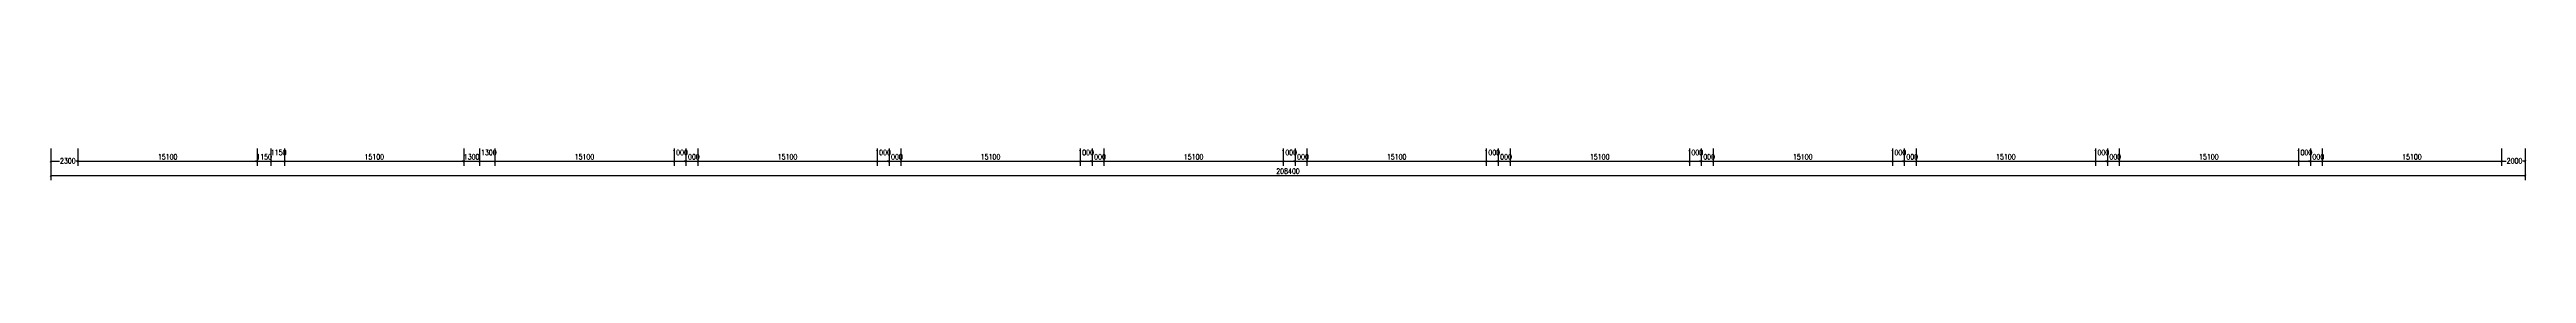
# Model space of a CAD drawing. Extents: x 962303 to 1579583, y -174742 to 224716.
# Drawn here: x 966487 to 1175079, y -14251 to -11140 of the extents above; entities that cross this region are included whole.
import ezdxf

# ---------------------------------------------------------------- set-up
doc = ezdxf.new("R2010")
doc.units = 0
doc.header["$LTSCALE"] = 1000
doc.header["$MEASUREMENT"] = 0
doc.layers.add('PUB_DIM', color=3, linetype='Continuous')
doc.styles.add('_TCH_DIM_T3', font='SIMPLEX', dxfattribs={"width": 0.705882, "bigfont": 'GBCBIG'})
doc.dimstyles.new('_TCH_ARCH&&150', dxfattribs={"dimtxt": 446.25, "dimasz": 150, "dimexe": 375, "dimexo": 450, "dimgap": 150, "dimtad": 1, "dimdec": 0, "dimzin": 0, "dimdsep": 46, "dimtxsty": '_TCH_DIM_T3', "dimblk": 'ARCHTICK', "dimcen": 0.09, "dimclrt": 7, "dimazin": 2, "dimtfac": 1, "dimtdec": 0, "dimtix": 1, "dimtmove": 2, "dimatfit": 3, "dimfxl": 0, "dimtolj": 1, "dimtzin": 0, "dimarcsym": 0})

# ---------------------------------------------------------------- blocks, each defined once
blk = doc.blocks.new('_ArchTick')
at = {"color": 0, "linetype": 'ByBlock', "const_width": 0.4}
blk.add_lwpolyline([(-0.5, -0.5), (0.5, 0.5)], dxfattribs=at)
blk = doc.blocks.new('*D983')
at = {"layer": 'Defpoints', "color": 0}
for p in [(966583, -11140), (1174983, -11140), (1174983, -13876)]:
    blk.add_point(p, dxfattribs=at)
at = {"layer": 'PUB_DIM', "color": 0, "lineweight": -2}
for p, q in [((966583, -11590), (966583, -14251)), ((1174983, -11590), (1174983, -14251)), ((966583, -13876), (1174983, -13876))]:
    blk.add_line(p, q, dxfattribs=at)
at = {"layer": 'PUB_DIM', "color": 0, "lineweight": -2, "xscale": 150, "yscale": 150, "zscale": 150, "rotation": 180}
blk.add_blockref('_ArchTick', (966583, -13876), dxfattribs=at)
at = {"layer": 'PUB_DIM', "color": 0, "lineweight": -2, "xscale": 150, "yscale": 150, "zscale": 150}
blk.add_blockref('_ArchTick', (1174983, -13876), dxfattribs=at)
at = {"layer": 'PUB_DIM', "color": 7, "insert": (1070783, -13503), "char_height": 446.2, "attachment_point": 5, "style": '_TCH_DIM_T3'}
blk.add_mtext('\\A1;208400', dxfattribs=at)
blk = doc.blocks.new('*D984')
at = {"layer": 'Defpoints', "color": 0}
for p in [(1172983, -11140), (1174983, -11140), (1174983, -12676)]:
    blk.add_point(p, dxfattribs=at)
at = {"layer": 'PUB_DIM', "color": 0, "lineweight": -2}
for p, q in [((1172983, -11590), (1172983, -13051)), ((1174983, -11590), (1174983, -13051)), ((1172983, -12676), (1173371, -12676)), ((1174983, -12676), (1174781, -12676))]:
    blk.add_line(p, q, dxfattribs=at)
at = {"layer": 'PUB_DIM', "color": 0, "lineweight": -2, "xscale": 150, "yscale": 150, "zscale": 150, "rotation": 180}
blk.add_blockref('_ArchTick', (1172983, -12676), dxfattribs=at)
at = {"layer": 'PUB_DIM', "color": 0, "lineweight": -2, "xscale": 150, "yscale": 150, "zscale": 150}
blk.add_blockref('_ArchTick', (1174983, -12676), dxfattribs=at)
at = {"layer": 'PUB_DIM', "color": 7, "insert": (1174076, -12638), "char_height": 446.2, "attachment_point": 5, "style": '_TCH_DIM_T3'}
blk.add_mtext('\\A1;2000', dxfattribs=at)
blk = doc.blocks.new('*D985')
at = {"layer": 'Defpoints', "color": 0}
for p in [(1157883, -11140), (1172983, -11140), (1172983, -12676)]:
    blk.add_point(p, dxfattribs=at)
at = {"layer": 'PUB_DIM', "color": 0, "lineweight": -2}
for p, q in [((1157883, -11590), (1157883, -13051)), ((1172983, -11590), (1172983, -13051)), ((1157883, -12676), (1172983, -12676))]:
    blk.add_line(p, q, dxfattribs=at)
at = {"layer": 'PUB_DIM', "color": 0, "lineweight": -2, "xscale": 150, "yscale": 150, "zscale": 150, "rotation": 180}
blk.add_blockref('_ArchTick', (1157883, -12676), dxfattribs=at)
at = {"layer": 'PUB_DIM', "color": 0, "lineweight": -2, "xscale": 150, "yscale": 150, "zscale": 150}
blk.add_blockref('_ArchTick', (1172983, -12676), dxfattribs=at)
at = {"layer": 'PUB_DIM', "color": 7, "insert": (1165433, -12303), "char_height": 446.2, "attachment_point": 5, "style": '_TCH_DIM_T3'}
blk.add_mtext('\\A1;15100', dxfattribs=at)
blk = doc.blocks.new('*D986')
at = {"layer": 'Defpoints', "color": 0}
for p in [(1156883, -11140), (1157883, -11140), (1157883, -12676)]:
    blk.add_point(p, dxfattribs=at)
at = {"layer": 'PUB_DIM', "color": 0, "lineweight": -2}
for p, q in [((1156883, -11590), (1156883, -13051)), ((1157883, -11590), (1157883, -13051)), ((1156883, -12676), (1156733, -12676)), ((1156883, -12676), (1157883, -12676)), ((1157883, -12676), (1158033, -12676))]:
    blk.add_line(p, q, dxfattribs=at)
at = {"layer": 'PUB_DIM', "color": 0, "lineweight": -2, "xscale": 150, "yscale": 150, "zscale": 150}
blk.add_blockref('_ArchTick', (1156883, -12676), dxfattribs=at)
at = {"layer": 'PUB_DIM', "color": 0, "lineweight": -2, "xscale": 150, "yscale": 150, "zscale": 150, "rotation": 180}
blk.add_blockref('_ArchTick', (1157883, -12676), dxfattribs=at)
at = {"layer": 'PUB_DIM', "color": 7, "insert": (1157383, -12303), "char_height": 446.2, "attachment_point": 5, "style": '_TCH_DIM_T3'}
blk.add_mtext('\\A1;1000', dxfattribs=at)
blk = doc.blocks.new('*D987')
at = {"layer": 'Defpoints', "color": 0}
for p in [(1155883, -11140), (1156883, -11140), (1156883, -12676)]:
    blk.add_point(p, dxfattribs=at)
at = {"layer": 'PUB_DIM', "color": 0, "lineweight": -2}
for p, q in [((1155883, -11590), (1155883, -13051)), ((1156883, -11590), (1156883, -13051)), ((1155883, -12676), (1156883, -12676))]:
    blk.add_line(p, q, dxfattribs=at)
at = {"layer": 'PUB_DIM', "color": 0, "lineweight": -2, "xscale": 150, "yscale": 150, "zscale": 150, "rotation": 180}
blk.add_blockref('_ArchTick', (1155883, -12676), dxfattribs=at)
at = {"layer": 'PUB_DIM', "color": 0, "lineweight": -2, "xscale": 150, "yscale": 150, "zscale": 150}
blk.add_blockref('_ArchTick', (1156883, -12676), dxfattribs=at)
at = {"layer": 'PUB_DIM', "color": 7, "insert": (1156383, -11938), "char_height": 446.2, "attachment_point": 5, "style": '_TCH_DIM_T3'}
blk.add_mtext('\\A1;1000', dxfattribs=at)
blk = doc.blocks.new('*D988')
at = {"layer": 'Defpoints', "color": 0}
for p in [(1140783, -11140), (1155883, -11140), (1155883, -12676)]:
    blk.add_point(p, dxfattribs=at)
at = {"layer": 'PUB_DIM', "color": 0, "lineweight": -2}
for p, q in [((1140783, -11590), (1140783, -13051)), ((1155883, -11590), (1155883, -13051)), ((1140783, -12676), (1155883, -12676))]:
    blk.add_line(p, q, dxfattribs=at)
at = {"layer": 'PUB_DIM', "color": 0, "lineweight": -2, "xscale": 150, "yscale": 150, "zscale": 150, "rotation": 180}
blk.add_blockref('_ArchTick', (1140783, -12676), dxfattribs=at)
at = {"layer": 'PUB_DIM', "color": 0, "lineweight": -2, "xscale": 150, "yscale": 150, "zscale": 150}
blk.add_blockref('_ArchTick', (1155883, -12676), dxfattribs=at)
at = {"layer": 'PUB_DIM', "color": 7, "insert": (1148333, -12303), "char_height": 446.2, "attachment_point": 5, "style": '_TCH_DIM_T3'}
blk.add_mtext('\\A1;15100', dxfattribs=at)
blk = doc.blocks.new('*D989')
at = {"layer": 'Defpoints', "color": 0}
for p in [(1139783, -11140), (1140783, -11140), (1140783, -12676)]:
    blk.add_point(p, dxfattribs=at)
at = {"layer": 'PUB_DIM', "color": 0, "lineweight": -2}
for p, q in [((1139783, -11590), (1139783, -13051)), ((1140783, -11590), (1140783, -13051)), ((1139783, -12676), (1139633, -12676)), ((1139783, -12676), (1140783, -12676)), ((1140783, -12676), (1140933, -12676))]:
    blk.add_line(p, q, dxfattribs=at)
at = {"layer": 'PUB_DIM', "color": 0, "lineweight": -2, "xscale": 150, "yscale": 150, "zscale": 150}
blk.add_blockref('_ArchTick', (1139783, -12676), dxfattribs=at)
at = {"layer": 'PUB_DIM', "color": 0, "lineweight": -2, "xscale": 150, "yscale": 150, "zscale": 150, "rotation": 180}
blk.add_blockref('_ArchTick', (1140783, -12676), dxfattribs=at)
at = {"layer": 'PUB_DIM', "color": 7, "insert": (1140283, -12303), "char_height": 446.2, "attachment_point": 5, "style": '_TCH_DIM_T3'}
blk.add_mtext('\\A1;1000', dxfattribs=at)
blk = doc.blocks.new('*D990')
at = {"layer": 'Defpoints', "color": 0}
for p in [(1138783, -11140), (1139783, -11140), (1139783, -12676)]:
    blk.add_point(p, dxfattribs=at)
at = {"layer": 'PUB_DIM', "color": 0, "lineweight": -2}
for p, q in [((1138783, -11590), (1138783, -13051)), ((1139783, -11590), (1139783, -13051)), ((1138783, -12676), (1139783, -12676))]:
    blk.add_line(p, q, dxfattribs=at)
at = {"layer": 'PUB_DIM', "color": 0, "lineweight": -2, "xscale": 150, "yscale": 150, "zscale": 150, "rotation": 180}
blk.add_blockref('_ArchTick', (1138783, -12676), dxfattribs=at)
at = {"layer": 'PUB_DIM', "color": 0, "lineweight": -2, "xscale": 150, "yscale": 150, "zscale": 150}
blk.add_blockref('_ArchTick', (1139783, -12676), dxfattribs=at)
at = {"layer": 'PUB_DIM', "color": 7, "insert": (1139283, -11938), "char_height": 446.2, "attachment_point": 5, "style": '_TCH_DIM_T3'}
blk.add_mtext('\\A1;1000', dxfattribs=at)
blk = doc.blocks.new('*D991')
at = {"layer": 'Defpoints', "color": 0}
for p in [(1123683, -11140), (1138783, -11140), (1138783, -12676)]:
    blk.add_point(p, dxfattribs=at)
at = {"layer": 'PUB_DIM', "color": 0, "lineweight": -2}
for p, q in [((1123683, -11590), (1123683, -13051)), ((1138783, -11590), (1138783, -13051)), ((1123683, -12676), (1138783, -12676))]:
    blk.add_line(p, q, dxfattribs=at)
at = {"layer": 'PUB_DIM', "color": 0, "lineweight": -2, "xscale": 150, "yscale": 150, "zscale": 150, "rotation": 180}
blk.add_blockref('_ArchTick', (1123683, -12676), dxfattribs=at)
at = {"layer": 'PUB_DIM', "color": 0, "lineweight": -2, "xscale": 150, "yscale": 150, "zscale": 150}
blk.add_blockref('_ArchTick', (1138783, -12676), dxfattribs=at)
at = {"layer": 'PUB_DIM', "color": 7, "insert": (1131233, -12303), "char_height": 446.2, "attachment_point": 5, "style": '_TCH_DIM_T3'}
blk.add_mtext('\\A1;15100', dxfattribs=at)
blk = doc.blocks.new('*D992')
at = {"layer": 'Defpoints', "color": 0}
for p in [(1122683, -11140), (1123683, -11140), (1123683, -12676)]:
    blk.add_point(p, dxfattribs=at)
at = {"layer": 'PUB_DIM', "color": 0, "lineweight": -2}
for p, q in [((1122683, -11590), (1122683, -13051)), ((1123683, -11590), (1123683, -13051)), ((1122683, -12676), (1122533, -12676)), ((1122683, -12676), (1123683, -12676)), ((1123683, -12676), (1123833, -12676))]:
    blk.add_line(p, q, dxfattribs=at)
at = {"layer": 'PUB_DIM', "color": 0, "lineweight": -2, "xscale": 150, "yscale": 150, "zscale": 150}
blk.add_blockref('_ArchTick', (1122683, -12676), dxfattribs=at)
at = {"layer": 'PUB_DIM', "color": 0, "lineweight": -2, "xscale": 150, "yscale": 150, "zscale": 150, "rotation": 180}
blk.add_blockref('_ArchTick', (1123683, -12676), dxfattribs=at)
at = {"layer": 'PUB_DIM', "color": 7, "insert": (1123183, -12303), "char_height": 446.2, "attachment_point": 5, "style": '_TCH_DIM_T3'}
blk.add_mtext('\\A1;1000', dxfattribs=at)
blk = doc.blocks.new('*D993')
at = {"layer": 'Defpoints', "color": 0}
for p in [(1121683, -11140), (1122683, -11140), (1122683, -12676)]:
    blk.add_point(p, dxfattribs=at)
at = {"layer": 'PUB_DIM', "color": 0, "lineweight": -2}
for p, q in [((1121683, -11590), (1121683, -13051)), ((1122683, -11590), (1122683, -13051)), ((1121683, -12676), (1122683, -12676))]:
    blk.add_line(p, q, dxfattribs=at)
at = {"layer": 'PUB_DIM', "color": 0, "lineweight": -2, "xscale": 150, "yscale": 150, "zscale": 150, "rotation": 180}
blk.add_blockref('_ArchTick', (1121683, -12676), dxfattribs=at)
at = {"layer": 'PUB_DIM', "color": 0, "lineweight": -2, "xscale": 150, "yscale": 150, "zscale": 150}
blk.add_blockref('_ArchTick', (1122683, -12676), dxfattribs=at)
at = {"layer": 'PUB_DIM', "color": 7, "insert": (1122183, -11938), "char_height": 446.2, "attachment_point": 5, "style": '_TCH_DIM_T3'}
blk.add_mtext('\\A1;1000', dxfattribs=at)
blk = doc.blocks.new('*D994')
at = {"layer": 'Defpoints', "color": 0}
for p in [(1106583, -11140), (1121683, -11140), (1121683, -12676)]:
    blk.add_point(p, dxfattribs=at)
at = {"layer": 'PUB_DIM', "color": 0, "lineweight": -2}
for p, q in [((1106583, -11590), (1106583, -13051)), ((1121683, -11590), (1121683, -13051)), ((1106583, -12676), (1121683, -12676))]:
    blk.add_line(p, q, dxfattribs=at)
at = {"layer": 'PUB_DIM', "color": 0, "lineweight": -2, "xscale": 150, "yscale": 150, "zscale": 150, "rotation": 180}
blk.add_blockref('_ArchTick', (1106583, -12676), dxfattribs=at)
at = {"layer": 'PUB_DIM', "color": 0, "lineweight": -2, "xscale": 150, "yscale": 150, "zscale": 150}
blk.add_blockref('_ArchTick', (1121683, -12676), dxfattribs=at)
at = {"layer": 'PUB_DIM', "color": 7, "insert": (1114133, -12303), "char_height": 446.2, "attachment_point": 5, "style": '_TCH_DIM_T3'}
blk.add_mtext('\\A1;15100', dxfattribs=at)
blk = doc.blocks.new('*D995')
at = {"layer": 'Defpoints', "color": 0}
for p in [(1105583, -11140), (1106583, -11140), (1106583, -12676)]:
    blk.add_point(p, dxfattribs=at)
at = {"layer": 'PUB_DIM', "color": 0, "lineweight": -2}
for p, q in [((1105583, -11590), (1105583, -13051)), ((1106583, -11590), (1106583, -13051)), ((1105583, -12676), (1105433, -12676)), ((1105583, -12676), (1106583, -12676)), ((1106583, -12676), (1106733, -12676))]:
    blk.add_line(p, q, dxfattribs=at)
at = {"layer": 'PUB_DIM', "color": 0, "lineweight": -2, "xscale": 150, "yscale": 150, "zscale": 150}
blk.add_blockref('_ArchTick', (1105583, -12676), dxfattribs=at)
at = {"layer": 'PUB_DIM', "color": 0, "lineweight": -2, "xscale": 150, "yscale": 150, "zscale": 150, "rotation": 180}
blk.add_blockref('_ArchTick', (1106583, -12676), dxfattribs=at)
at = {"layer": 'PUB_DIM', "color": 7, "insert": (1106083, -12303), "char_height": 446.2, "attachment_point": 5, "style": '_TCH_DIM_T3'}
blk.add_mtext('\\A1;1000', dxfattribs=at)
blk = doc.blocks.new('*D996')
at = {"layer": 'Defpoints', "color": 0}
for p in [(1104583, -11140), (1105583, -11140), (1105583, -12676)]:
    blk.add_point(p, dxfattribs=at)
at = {"layer": 'PUB_DIM', "color": 0, "lineweight": -2}
for p, q in [((1104583, -11590), (1104583, -13051)), ((1105583, -11590), (1105583, -13051)), ((1104583, -12676), (1105583, -12676))]:
    blk.add_line(p, q, dxfattribs=at)
at = {"layer": 'PUB_DIM', "color": 0, "lineweight": -2, "xscale": 150, "yscale": 150, "zscale": 150, "rotation": 180}
blk.add_blockref('_ArchTick', (1104583, -12676), dxfattribs=at)
at = {"layer": 'PUB_DIM', "color": 0, "lineweight": -2, "xscale": 150, "yscale": 150, "zscale": 150}
blk.add_blockref('_ArchTick', (1105583, -12676), dxfattribs=at)
at = {"layer": 'PUB_DIM', "color": 7, "insert": (1105083, -11938), "char_height": 446.2, "attachment_point": 5, "style": '_TCH_DIM_T3'}
blk.add_mtext('\\A1;1000', dxfattribs=at)
blk = doc.blocks.new('*D997')
at = {"layer": 'Defpoints', "color": 0}
for p in [(1089483, -11140), (1104583, -11140), (1104583, -12676)]:
    blk.add_point(p, dxfattribs=at)
at = {"layer": 'PUB_DIM', "color": 0, "lineweight": -2}
for p, q in [((1089483, -11590), (1089483, -13051)), ((1104583, -11590), (1104583, -13051)), ((1089483, -12676), (1104583, -12676))]:
    blk.add_line(p, q, dxfattribs=at)
at = {"layer": 'PUB_DIM', "color": 0, "lineweight": -2, "xscale": 150, "yscale": 150, "zscale": 150, "rotation": 180}
blk.add_blockref('_ArchTick', (1089483, -12676), dxfattribs=at)
at = {"layer": 'PUB_DIM', "color": 0, "lineweight": -2, "xscale": 150, "yscale": 150, "zscale": 150}
blk.add_blockref('_ArchTick', (1104583, -12676), dxfattribs=at)
at = {"layer": 'PUB_DIM', "color": 7, "insert": (1097033, -12303), "char_height": 446.2, "attachment_point": 5, "style": '_TCH_DIM_T3'}
blk.add_mtext('\\A1;15100', dxfattribs=at)
blk = doc.blocks.new('*D998')
at = {"layer": 'Defpoints', "color": 0}
for p in [(1088483, -11140), (1089483, -11140), (1089483, -12676)]:
    blk.add_point(p, dxfattribs=at)
at = {"layer": 'PUB_DIM', "color": 0, "lineweight": -2}
for p, q in [((1088483, -11590), (1088483, -13051)), ((1089483, -11590), (1089483, -13051)), ((1088483, -12676), (1088333, -12676)), ((1088483, -12676), (1089483, -12676)), ((1089483, -12676), (1089633, -12676))]:
    blk.add_line(p, q, dxfattribs=at)
at = {"layer": 'PUB_DIM', "color": 0, "lineweight": -2, "xscale": 150, "yscale": 150, "zscale": 150}
blk.add_blockref('_ArchTick', (1088483, -12676), dxfattribs=at)
at = {"layer": 'PUB_DIM', "color": 0, "lineweight": -2, "xscale": 150, "yscale": 150, "zscale": 150, "rotation": 180}
blk.add_blockref('_ArchTick', (1089483, -12676), dxfattribs=at)
at = {"layer": 'PUB_DIM', "color": 7, "insert": (1088983, -12303), "char_height": 446.2, "attachment_point": 5, "style": '_TCH_DIM_T3'}
blk.add_mtext('\\A1;1000', dxfattribs=at)
blk = doc.blocks.new('*D999')
at = {"layer": 'Defpoints', "color": 0}
for p in [(1087483, -11140), (1088483, -11140), (1088483, -12676)]:
    blk.add_point(p, dxfattribs=at)
at = {"layer": 'PUB_DIM', "color": 0, "lineweight": -2}
for p, q in [((1087483, -11590), (1087483, -13051)), ((1088483, -11590), (1088483, -13051)), ((1087483, -12676), (1088483, -12676))]:
    blk.add_line(p, q, dxfattribs=at)
at = {"layer": 'PUB_DIM', "color": 0, "lineweight": -2, "xscale": 150, "yscale": 150, "zscale": 150, "rotation": 180}
blk.add_blockref('_ArchTick', (1087483, -12676), dxfattribs=at)
at = {"layer": 'PUB_DIM', "color": 0, "lineweight": -2, "xscale": 150, "yscale": 150, "zscale": 150}
blk.add_blockref('_ArchTick', (1088483, -12676), dxfattribs=at)
at = {"layer": 'PUB_DIM', "color": 7, "insert": (1087983, -11938), "char_height": 446.2, "attachment_point": 5, "style": '_TCH_DIM_T3'}
blk.add_mtext('\\A1;1000', dxfattribs=at)
blk = doc.blocks.new('*D1000')
at = {"layer": 'Defpoints', "color": 0}
for p in [(1072383, -11140), (1087483, -11140), (1087483, -12676)]:
    blk.add_point(p, dxfattribs=at)
at = {"layer": 'PUB_DIM', "color": 0, "lineweight": -2}
for p, q in [((1072383, -11590), (1072383, -13051)), ((1087483, -11590), (1087483, -13051)), ((1072383, -12676), (1087483, -12676))]:
    blk.add_line(p, q, dxfattribs=at)
at = {"layer": 'PUB_DIM', "color": 0, "lineweight": -2, "xscale": 150, "yscale": 150, "zscale": 150, "rotation": 180}
blk.add_blockref('_ArchTick', (1072383, -12676), dxfattribs=at)
at = {"layer": 'PUB_DIM', "color": 0, "lineweight": -2, "xscale": 150, "yscale": 150, "zscale": 150}
blk.add_blockref('_ArchTick', (1087483, -12676), dxfattribs=at)
at = {"layer": 'PUB_DIM', "color": 7, "insert": (1079933, -12303), "char_height": 446.2, "attachment_point": 5, "style": '_TCH_DIM_T3'}
blk.add_mtext('\\A1;15100', dxfattribs=at)
blk = doc.blocks.new('*D1001')
at = {"layer": 'Defpoints', "color": 0}
for p in [(1071383, -11140), (1072383, -11140), (1072383, -12676)]:
    blk.add_point(p, dxfattribs=at)
at = {"layer": 'PUB_DIM', "color": 0, "lineweight": -2}
for p, q in [((1071383, -11590), (1071383, -13051)), ((1072383, -11590), (1072383, -13051)), ((1071383, -12676), (1071233, -12676)), ((1071383, -12676), (1072383, -12676)), ((1072383, -12676), (1072533, -12676))]:
    blk.add_line(p, q, dxfattribs=at)
at = {"layer": 'PUB_DIM', "color": 0, "lineweight": -2, "xscale": 150, "yscale": 150, "zscale": 150}
blk.add_blockref('_ArchTick', (1071383, -12676), dxfattribs=at)
at = {"layer": 'PUB_DIM', "color": 0, "lineweight": -2, "xscale": 150, "yscale": 150, "zscale": 150, "rotation": 180}
blk.add_blockref('_ArchTick', (1072383, -12676), dxfattribs=at)
at = {"layer": 'PUB_DIM', "color": 7, "insert": (1071883, -12303), "char_height": 446.2, "attachment_point": 5, "style": '_TCH_DIM_T3'}
blk.add_mtext('\\A1;1000', dxfattribs=at)
blk = doc.blocks.new('*D1002')
at = {"layer": 'Defpoints', "color": 0}
for p in [(1070383, -11140), (1071383, -11140), (1071383, -12676)]:
    blk.add_point(p, dxfattribs=at)
at = {"layer": 'PUB_DIM', "color": 0, "lineweight": -2}
for p, q in [((1070383, -11590), (1070383, -13051)), ((1071383, -11590), (1071383, -13051)), ((1070383, -12676), (1071383, -12676))]:
    blk.add_line(p, q, dxfattribs=at)
at = {"layer": 'PUB_DIM', "color": 0, "lineweight": -2, "xscale": 150, "yscale": 150, "zscale": 150, "rotation": 180}
blk.add_blockref('_ArchTick', (1070383, -12676), dxfattribs=at)
at = {"layer": 'PUB_DIM', "color": 0, "lineweight": -2, "xscale": 150, "yscale": 150, "zscale": 150}
blk.add_blockref('_ArchTick', (1071383, -12676), dxfattribs=at)
at = {"layer": 'PUB_DIM', "color": 7, "insert": (1070883, -11938), "char_height": 446.2, "attachment_point": 5, "style": '_TCH_DIM_T3'}
blk.add_mtext('\\A1;1000', dxfattribs=at)
blk = doc.blocks.new('*D1003')
at = {"layer": 'Defpoints', "color": 0}
for p in [(1055283, -11140), (1070383, -11140), (1070383, -12676)]:
    blk.add_point(p, dxfattribs=at)
at = {"layer": 'PUB_DIM', "color": 0, "lineweight": -2}
for p, q in [((1055283, -11590), (1055283, -13051)), ((1070383, -11590), (1070383, -13051)), ((1055283, -12676), (1070383, -12676))]:
    blk.add_line(p, q, dxfattribs=at)
at = {"layer": 'PUB_DIM', "color": 0, "lineweight": -2, "xscale": 150, "yscale": 150, "zscale": 150, "rotation": 180}
blk.add_blockref('_ArchTick', (1055283, -12676), dxfattribs=at)
at = {"layer": 'PUB_DIM', "color": 0, "lineweight": -2, "xscale": 150, "yscale": 150, "zscale": 150}
blk.add_blockref('_ArchTick', (1070383, -12676), dxfattribs=at)
at = {"layer": 'PUB_DIM', "color": 7, "insert": (1062833, -12303), "char_height": 446.2, "attachment_point": 5, "style": '_TCH_DIM_T3'}
blk.add_mtext('\\A1;15100', dxfattribs=at)
blk = doc.blocks.new('*D1004')
at = {"layer": 'Defpoints', "color": 0}
for p in [(1054283, -11140), (1055283, -11140), (1055283, -12676)]:
    blk.add_point(p, dxfattribs=at)
at = {"layer": 'PUB_DIM', "color": 0, "lineweight": -2}
for p, q in [((1054283, -11590), (1054283, -13051)), ((1055283, -11590), (1055283, -13051)), ((1054283, -12676), (1054133, -12676)), ((1054283, -12676), (1055283, -12676)), ((1055283, -12676), (1055433, -12676))]:
    blk.add_line(p, q, dxfattribs=at)
at = {"layer": 'PUB_DIM', "color": 0, "lineweight": -2, "xscale": 150, "yscale": 150, "zscale": 150}
blk.add_blockref('_ArchTick', (1054283, -12676), dxfattribs=at)
at = {"layer": 'PUB_DIM', "color": 0, "lineweight": -2, "xscale": 150, "yscale": 150, "zscale": 150, "rotation": 180}
blk.add_blockref('_ArchTick', (1055283, -12676), dxfattribs=at)
at = {"layer": 'PUB_DIM', "color": 7, "insert": (1054783, -12303), "char_height": 446.2, "attachment_point": 5, "style": '_TCH_DIM_T3'}
blk.add_mtext('\\A1;1000', dxfattribs=at)
blk = doc.blocks.new('*D1005')
at = {"layer": 'Defpoints', "color": 0}
for p in [(1053283, -11140), (1054283, -11140), (1054283, -12676)]:
    blk.add_point(p, dxfattribs=at)
at = {"layer": 'PUB_DIM', "color": 0, "lineweight": -2}
for p, q in [((1053283, -11590), (1053283, -13051)), ((1054283, -11590), (1054283, -13051)), ((1053283, -12676), (1054283, -12676))]:
    blk.add_line(p, q, dxfattribs=at)
at = {"layer": 'PUB_DIM', "color": 0, "lineweight": -2, "xscale": 150, "yscale": 150, "zscale": 150, "rotation": 180}
blk.add_blockref('_ArchTick', (1053283, -12676), dxfattribs=at)
at = {"layer": 'PUB_DIM', "color": 0, "lineweight": -2, "xscale": 150, "yscale": 150, "zscale": 150}
blk.add_blockref('_ArchTick', (1054283, -12676), dxfattribs=at)
at = {"layer": 'PUB_DIM', "color": 7, "insert": (1053783, -11938), "char_height": 446.2, "attachment_point": 5, "style": '_TCH_DIM_T3'}
blk.add_mtext('\\A1;1000', dxfattribs=at)
blk = doc.blocks.new('*D1006')
at = {"layer": 'Defpoints', "color": 0}
for p in [(1038183, -11140), (1053283, -11140), (1053283, -12676)]:
    blk.add_point(p, dxfattribs=at)
at = {"layer": 'PUB_DIM', "color": 0, "lineweight": -2}
for p, q in [((1038183, -11590), (1038183, -13051)), ((1053283, -11590), (1053283, -13051)), ((1038183, -12676), (1053283, -12676))]:
    blk.add_line(p, q, dxfattribs=at)
at = {"layer": 'PUB_DIM', "color": 0, "lineweight": -2, "xscale": 150, "yscale": 150, "zscale": 150, "rotation": 180}
blk.add_blockref('_ArchTick', (1038183, -12676), dxfattribs=at)
at = {"layer": 'PUB_DIM', "color": 0, "lineweight": -2, "xscale": 150, "yscale": 150, "zscale": 150}
blk.add_blockref('_ArchTick', (1053283, -12676), dxfattribs=at)
at = {"layer": 'PUB_DIM', "color": 7, "insert": (1045733, -12303), "char_height": 446.2, "attachment_point": 5, "style": '_TCH_DIM_T3'}
blk.add_mtext('\\A1;15100', dxfattribs=at)
blk = doc.blocks.new('*D1007')
at = {"layer": 'Defpoints', "color": 0}
for p in [(1037183, -11140), (1038183, -11140), (1038183, -12676)]:
    blk.add_point(p, dxfattribs=at)
at = {"layer": 'PUB_DIM', "color": 0, "lineweight": -2}
for p, q in [((1037183, -11590), (1037183, -13051)), ((1038183, -11590), (1038183, -13051)), ((1037183, -12676), (1037033, -12676)), ((1037183, -12676), (1038183, -12676)), ((1038183, -12676), (1038333, -12676))]:
    blk.add_line(p, q, dxfattribs=at)
at = {"layer": 'PUB_DIM', "color": 0, "lineweight": -2, "xscale": 150, "yscale": 150, "zscale": 150}
blk.add_blockref('_ArchTick', (1037183, -12676), dxfattribs=at)
at = {"layer": 'PUB_DIM', "color": 0, "lineweight": -2, "xscale": 150, "yscale": 150, "zscale": 150, "rotation": 180}
blk.add_blockref('_ArchTick', (1038183, -12676), dxfattribs=at)
at = {"layer": 'PUB_DIM', "color": 7, "insert": (1037683, -12303), "char_height": 446.2, "attachment_point": 5, "style": '_TCH_DIM_T3'}
blk.add_mtext('\\A1;1000', dxfattribs=at)
blk = doc.blocks.new('*D1008')
at = {"layer": 'Defpoints', "color": 0}
for p in [(1036183, -11140), (1037183, -11140), (1037183, -12676)]:
    blk.add_point(p, dxfattribs=at)
at = {"layer": 'PUB_DIM', "color": 0, "lineweight": -2}
for p, q in [((1036183, -11590), (1036183, -13051)), ((1037183, -11590), (1037183, -13051)), ((1036183, -12676), (1037183, -12676))]:
    blk.add_line(p, q, dxfattribs=at)
at = {"layer": 'PUB_DIM', "color": 0, "lineweight": -2, "xscale": 150, "yscale": 150, "zscale": 150, "rotation": 180}
blk.add_blockref('_ArchTick', (1036183, -12676), dxfattribs=at)
at = {"layer": 'PUB_DIM', "color": 0, "lineweight": -2, "xscale": 150, "yscale": 150, "zscale": 150}
blk.add_blockref('_ArchTick', (1037183, -12676), dxfattribs=at)
at = {"layer": 'PUB_DIM', "color": 7, "insert": (1036683, -11938), "char_height": 446.2, "attachment_point": 5, "style": '_TCH_DIM_T3'}
blk.add_mtext('\\A1;1000', dxfattribs=at)
blk = doc.blocks.new('*D1009')
at = {"layer": 'Defpoints', "color": 0}
for p in [(1021083, -11140), (1036183, -11140), (1036183, -12676)]:
    blk.add_point(p, dxfattribs=at)
at = {"layer": 'PUB_DIM', "color": 0, "lineweight": -2}
for p, q in [((1021083, -11590), (1021083, -13051)), ((1036183, -11590), (1036183, -13051)), ((1021083, -12676), (1036183, -12676))]:
    blk.add_line(p, q, dxfattribs=at)
at = {"layer": 'PUB_DIM', "color": 0, "lineweight": -2, "xscale": 150, "yscale": 150, "zscale": 150, "rotation": 180}
blk.add_blockref('_ArchTick', (1021083, -12676), dxfattribs=at)
at = {"layer": 'PUB_DIM', "color": 0, "lineweight": -2, "xscale": 150, "yscale": 150, "zscale": 150}
blk.add_blockref('_ArchTick', (1036183, -12676), dxfattribs=at)
at = {"layer": 'PUB_DIM', "color": 7, "insert": (1028633, -12303), "char_height": 446.2, "attachment_point": 5, "style": '_TCH_DIM_T3'}
blk.add_mtext('\\A1;15100', dxfattribs=at)
blk = doc.blocks.new('*D1010')
at = {"layer": 'Defpoints', "color": 0}
for p in [(1020083, -11140), (1021083, -11140), (1021083, -12676)]:
    blk.add_point(p, dxfattribs=at)
at = {"layer": 'PUB_DIM', "color": 0, "lineweight": -2}
for p, q in [((1020083, -11590), (1020083, -13051)), ((1021083, -11590), (1021083, -13051)), ((1020083, -12676), (1019933, -12676)), ((1020083, -12676), (1021083, -12676)), ((1021083, -12676), (1021233, -12676))]:
    blk.add_line(p, q, dxfattribs=at)
at = {"layer": 'PUB_DIM', "color": 0, "lineweight": -2, "xscale": 150, "yscale": 150, "zscale": 150}
blk.add_blockref('_ArchTick', (1020083, -12676), dxfattribs=at)
at = {"layer": 'PUB_DIM', "color": 0, "lineweight": -2, "xscale": 150, "yscale": 150, "zscale": 150, "rotation": 180}
blk.add_blockref('_ArchTick', (1021083, -12676), dxfattribs=at)
at = {"layer": 'PUB_DIM', "color": 7, "insert": (1020583, -12303), "char_height": 446.2, "attachment_point": 5, "style": '_TCH_DIM_T3'}
blk.add_mtext('\\A1;1000', dxfattribs=at)
blk = doc.blocks.new('*D1011')
at = {"layer": 'Defpoints', "color": 0}
for p in [(1019083, -11140), (1020083, -11140), (1020083, -12676)]:
    blk.add_point(p, dxfattribs=at)
at = {"layer": 'PUB_DIM', "color": 0, "lineweight": -2}
for p, q in [((1019083, -11590), (1019083, -13051)), ((1020083, -11590), (1020083, -13051)), ((1019083, -12676), (1020083, -12676))]:
    blk.add_line(p, q, dxfattribs=at)
at = {"layer": 'PUB_DIM', "color": 0, "lineweight": -2, "xscale": 150, "yscale": 150, "zscale": 150, "rotation": 180}
blk.add_blockref('_ArchTick', (1019083, -12676), dxfattribs=at)
at = {"layer": 'PUB_DIM', "color": 0, "lineweight": -2, "xscale": 150, "yscale": 150, "zscale": 150}
blk.add_blockref('_ArchTick', (1020083, -12676), dxfattribs=at)
at = {"layer": 'PUB_DIM', "color": 7, "insert": (1019583, -11938), "char_height": 446.2, "attachment_point": 5, "style": '_TCH_DIM_T3'}
blk.add_mtext('\\A1;1000', dxfattribs=at)
blk = doc.blocks.new('*D1012')
at = {"layer": 'Defpoints', "color": 0}
for p in [(1003983, -11140), (1019083, -11140), (1019083, -12676)]:
    blk.add_point(p, dxfattribs=at)
at = {"layer": 'PUB_DIM', "color": 0, "lineweight": -2}
for p, q in [((1003983, -11590), (1003983, -13051)), ((1019083, -11590), (1019083, -13051)), ((1003983, -12676), (1019083, -12676))]:
    blk.add_line(p, q, dxfattribs=at)
at = {"layer": 'PUB_DIM', "color": 0, "lineweight": -2, "xscale": 150, "yscale": 150, "zscale": 150, "rotation": 180}
blk.add_blockref('_ArchTick', (1003983, -12676), dxfattribs=at)
at = {"layer": 'PUB_DIM', "color": 0, "lineweight": -2, "xscale": 150, "yscale": 150, "zscale": 150}
blk.add_blockref('_ArchTick', (1019083, -12676), dxfattribs=at)
at = {"layer": 'PUB_DIM', "color": 7, "insert": (1011533, -12303), "char_height": 446.2, "attachment_point": 5, "style": '_TCH_DIM_T3'}
blk.add_mtext('\\A1;15100', dxfattribs=at)
blk = doc.blocks.new('*D1013')
at = {"layer": 'Defpoints', "color": 0}
for p in [(1002683, -11140), (1003983, -11140), (1003983, -12676)]:
    blk.add_point(p, dxfattribs=at)
at = {"layer": 'PUB_DIM', "color": 0, "lineweight": -2}
for p, q in [((1002683, -11590), (1002683, -13051)), ((1003983, -11590), (1003983, -13051)), ((1002683, -12676), (1003983, -12676))]:
    blk.add_line(p, q, dxfattribs=at)
at = {"layer": 'PUB_DIM', "color": 0, "lineweight": -2, "xscale": 150, "yscale": 150, "zscale": 150, "rotation": 180}
blk.add_blockref('_ArchTick', (1002683, -12676), dxfattribs=at)
at = {"layer": 'PUB_DIM', "color": 0, "lineweight": -2, "xscale": 150, "yscale": 150, "zscale": 150}
blk.add_blockref('_ArchTick', (1003983, -12676), dxfattribs=at)
at = {"layer": 'PUB_DIM', "color": 7, "insert": (1003483, -11938), "char_height": 446.2, "attachment_point": 5, "style": '_TCH_DIM_T3'}
blk.add_mtext('\\A1;1300', dxfattribs=at)
blk = doc.blocks.new('*D1014')
at = {"layer": 'Defpoints', "color": 0}
for p in [(1001383, -11140), (1002683, -11140), (1002683, -12676)]:
    blk.add_point(p, dxfattribs=at)
at = {"layer": 'PUB_DIM', "color": 0, "lineweight": -2}
for p, q in [((1001383, -11590), (1001383, -13051)), ((1002683, -11590), (1002683, -13051)), ((1001383, -12676), (1001233, -12676)), ((1001383, -12676), (1002683, -12676)), ((1002683, -12676), (1002833, -12676))]:
    blk.add_line(p, q, dxfattribs=at)
at = {"layer": 'PUB_DIM', "color": 0, "lineweight": -2, "xscale": 150, "yscale": 150, "zscale": 150}
blk.add_blockref('_ArchTick', (1001383, -12676), dxfattribs=at)
at = {"layer": 'PUB_DIM', "color": 0, "lineweight": -2, "xscale": 150, "yscale": 150, "zscale": 150, "rotation": 180}
blk.add_blockref('_ArchTick', (1002683, -12676), dxfattribs=at)
at = {"layer": 'PUB_DIM', "color": 7, "insert": (1002033, -12303), "char_height": 446.2, "attachment_point": 5, "style": '_TCH_DIM_T3'}
blk.add_mtext('\\A1;1300', dxfattribs=at)
blk = doc.blocks.new('*D1015')
at = {"layer": 'Defpoints', "color": 0}
for p in [(986283, -11140), (1001383, -11140), (1001383, -12676)]:
    blk.add_point(p, dxfattribs=at)
at = {"layer": 'PUB_DIM', "color": 0, "lineweight": -2}
for p, q in [((986283, -11590), (986283, -13051)), ((1001383, -11590), (1001383, -13051)), ((986283, -12676), (1001383, -12676))]:
    blk.add_line(p, q, dxfattribs=at)
at = {"layer": 'PUB_DIM', "color": 0, "lineweight": -2, "xscale": 150, "yscale": 150, "zscale": 150, "rotation": 180}
blk.add_blockref('_ArchTick', (986283, -12676), dxfattribs=at)
at = {"layer": 'PUB_DIM', "color": 0, "lineweight": -2, "xscale": 150, "yscale": 150, "zscale": 150}
blk.add_blockref('_ArchTick', (1001383, -12676), dxfattribs=at)
at = {"layer": 'PUB_DIM', "color": 7, "insert": (993833, -12303), "char_height": 446.2, "attachment_point": 5, "style": '_TCH_DIM_T3'}
blk.add_mtext('\\A1;15100', dxfattribs=at)
blk = doc.blocks.new('*D1016')
at = {"layer": 'Defpoints', "color": 0}
for p in [(985133, -11140), (986283, -11140), (986283, -12676)]:
    blk.add_point(p, dxfattribs=at)
at = {"layer": 'PUB_DIM', "color": 0, "lineweight": -2}
for p, q in [((985133, -11590), (985133, -13051)), ((986283, -11590), (986283, -13051)), ((985133, -12676), (986283, -12676))]:
    blk.add_line(p, q, dxfattribs=at)
at = {"layer": 'PUB_DIM', "color": 0, "lineweight": -2, "xscale": 150, "yscale": 150, "zscale": 150, "rotation": 180}
blk.add_blockref('_ArchTick', (985133, -12676), dxfattribs=at)
at = {"layer": 'PUB_DIM', "color": 0, "lineweight": -2, "xscale": 150, "yscale": 150, "zscale": 150}
blk.add_blockref('_ArchTick', (986283, -12676), dxfattribs=at)
at = {"layer": 'PUB_DIM', "color": 7, "insert": (985783, -11938), "char_height": 446.2, "attachment_point": 5, "style": '_TCH_DIM_T3'}
blk.add_mtext('\\A1;1150', dxfattribs=at)
blk = doc.blocks.new('*D1017')
at = {"layer": 'Defpoints', "color": 0}
for p in [(983983, -11140), (985133, -11140), (985133, -12676)]:
    blk.add_point(p, dxfattribs=at)
at = {"layer": 'PUB_DIM', "color": 0, "lineweight": -2}
for p, q in [((983983, -11590), (983983, -13051)), ((985133, -11590), (985133, -13051)), ((983983, -12676), (983833, -12676)), ((983983, -12676), (985133, -12676)), ((985133, -12676), (985283, -12676))]:
    blk.add_line(p, q, dxfattribs=at)
at = {"layer": 'PUB_DIM', "color": 0, "lineweight": -2, "xscale": 150, "yscale": 150, "zscale": 150}
blk.add_blockref('_ArchTick', (983983, -12676), dxfattribs=at)
at = {"layer": 'PUB_DIM', "color": 0, "lineweight": -2, "xscale": 150, "yscale": 150, "zscale": 150, "rotation": 180}
blk.add_blockref('_ArchTick', (985133, -12676), dxfattribs=at)
at = {"layer": 'PUB_DIM', "color": 7, "insert": (984558, -12303), "char_height": 446.2, "attachment_point": 5, "style": '_TCH_DIM_T3'}
blk.add_mtext('\\A1;1150', dxfattribs=at)
blk = doc.blocks.new('*D1018')
at = {"layer": 'Defpoints', "color": 0}
for p in [(968883, -11140), (983983, -11140), (983983, -12676)]:
    blk.add_point(p, dxfattribs=at)
at = {"layer": 'PUB_DIM', "color": 0, "lineweight": -2}
for p, q in [((968883, -11590), (968883, -13051)), ((983983, -11590), (983983, -13051)), ((968883, -12676), (983983, -12676))]:
    blk.add_line(p, q, dxfattribs=at)
at = {"layer": 'PUB_DIM', "color": 0, "lineweight": -2, "xscale": 150, "yscale": 150, "zscale": 150, "rotation": 180}
blk.add_blockref('_ArchTick', (968883, -12676), dxfattribs=at)
at = {"layer": 'PUB_DIM', "color": 0, "lineweight": -2, "xscale": 150, "yscale": 150, "zscale": 150}
blk.add_blockref('_ArchTick', (983983, -12676), dxfattribs=at)
at = {"layer": 'PUB_DIM', "color": 7, "insert": (976433, -12303), "char_height": 446.2, "attachment_point": 5, "style": '_TCH_DIM_T3'}
blk.add_mtext('\\A1;15100', dxfattribs=at)
blk = doc.blocks.new('*D1019')
at = {"layer": 'Defpoints', "color": 0}
for p in [(966583, -11140), (968883, -11140), (968883, -12676)]:
    blk.add_point(p, dxfattribs=at)
at = {"layer": 'PUB_DIM', "color": 0, "lineweight": -2}
for p, q in [((966583, -11590), (966583, -13051)), ((968883, -11590), (968883, -13051)), ((966583, -12676), (967324, -12676)), ((968883, -12676), (968734, -12676))]:
    blk.add_line(p, q, dxfattribs=at)
at = {"layer": 'PUB_DIM', "color": 0, "lineweight": -2, "xscale": 150, "yscale": 150, "zscale": 150, "rotation": 180}
blk.add_blockref('_ArchTick', (966583, -12676), dxfattribs=at)
at = {"layer": 'PUB_DIM', "color": 0, "lineweight": -2, "xscale": 150, "yscale": 150, "zscale": 150}
blk.add_blockref('_ArchTick', (968883, -12676), dxfattribs=at)
at = {"layer": 'PUB_DIM', "color": 7, "insert": (968029, -12638), "char_height": 446.2, "attachment_point": 5, "style": '_TCH_DIM_T3'}
blk.add_mtext('\\A1;2300', dxfattribs=at)

msp = doc.modelspace()

# ---------------------------------------------------------------- dimensions: what is measured, and where the dimension line sits
at = {"layer": 'PUB_DIM'}
for p1, p2, distance, picture, middle in [((966583, -11140.1), (1174983, -11140.1), -2735.6, '*D983', (1070783, -13502.6)), ((968883, -11140.1), (983983, -11140.1), -1535.7, '*D1018', (976433, -12302.6)), ((983983, -11140.1), (985133, -11140.1), -1535.7, '*D1017', (984558, -12302.6)), ((986283, -11140.1), (1001383, -11140.1), -1535.7, '*D1015', (993833, -12302.6)), ((1001383, -11140.1), (1002683, -11140.1), -1535.7, '*D1014', (1002033, -12302.6)), ((1003983, -11140.1), (1019083, -11140.1), -1535.7, '*D1012', (1011533, -12302.6)), ((1020083, -11140.1), (1021083, -11140.1), -1535.7, '*D1010', (1020583, -12302.6)), ((1021083, -11140.1), (1036183, -11140.1), -1535.7, '*D1009', (1028633, -12302.6)), ((1037183, -11140.1), (1038183, -11140.1), -1535.7, '*D1007', (1037683, -12302.6)), ((1038183, -11140.1), (1053283, -11140.1), -1535.7, '*D1006', (1045733, -12302.6)), ((1054283, -11140.1), (1055283, -11140.1), -1535.7, '*D1004', (1054783, -12302.6)), ((1055283, -11140.1), (1070383, -11140.1), -1535.7, '*D1003', (1062833, -12302.6)), ((1071383, -11140.1), (1072383, -11140.1), -1535.7, '*D1001', (1071883, -12302.6)), ((1072383, -11140.1), (1087483, -11140.1), -1535.7, '*D1000', (1079933, -12302.6)), ((1088483, -11140.1), (1089483, -11140.1), -1535.7, '*D998', (1088983, -12302.6)), ((1089483, -11140.1), (1104583, -11140.1), -1535.7, '*D997', (1097033, -12302.6)), ((1105583, -11140.1), (1106583, -11140.1), -1535.7, '*D995', (1106083, -12302.6)), ((1106583, -11140.1), (1121683, -11140.1), -1535.7, '*D994', (1114133, -12302.6)), ((1122683, -11140.1), (1123683, -11140.1), -1535.7, '*D992', (1123183, -12302.6)), ((1123683, -11140.1), (1138783, -11140.1), -1535.7, '*D991', (1131233, -12302.6)), ((1139783, -11140.1), (1140783, -11140.1), -1535.7, '*D989', (1140283, -12302.6)), ((1140783, -11140.1), (1155883, -11140.1), -1535.7, '*D988', (1148333, -12302.6)), ((1156883, -11140.1), (1157883, -11140.1), -1535.7, '*D986', (1157383, -12302.6)), ((1157883, -11140.1), (1172983, -11140.1), -1535.7, '*D985', (1165433, -12302.6))]:
    dim = msp.add_aligned_dim(p1=p1, p2=p2, distance=distance, dimstyle='_TCH_ARCH&&150', dxfattribs=at)
    dim.commit()
    dim.dimension.update_dxf_attribs({"geometry": picture, "text_midpoint": middle})
for base, p1, p2, picture, middle in [((968883, -12675.8), (966583, -11140.1), (968883, -11140.1), '*D1019', (968028.5, -12637.7)), ((986283, -12675.8), (985133, -11140.1), (986283, -11140.1), '*D1016', (985783, -11937.7)), ((1003983, -12675.8), (1002683, -11140.1), (1003983, -11140.1), '*D1013', (1003483, -11937.7)), ((1020083, -12675.8), (1019083, -11140.1), (1020083, -11140.1), '*D1011', (1019583, -11937.7)), ((1037183, -12675.8), (1036183, -11140.1), (1037183, -11140.1), '*D1008', (1036683, -11937.7)), ((1054283, -12675.8), (1053283, -11140.1), (1054283, -11140.1), '*D1005', (1053783, -11937.7)), ((1071383, -12675.8), (1070383, -11140.1), (1071383, -11140.1), '*D1002', (1070883, -11937.7)), ((1088483, -12675.8), (1087483, -11140.1), (1088483, -11140.1), '*D999', (1087983, -11937.7)), ((1105583, -12675.8), (1104583, -11140.1), (1105583, -11140.1), '*D996', (1105083, -11937.7)), ((1122683, -12675.8), (1121683, -11140.1), (1122683, -11140.1), '*D993', (1122183, -11937.7)), ((1139783, -12675.8), (1138783, -11140.1), (1139783, -11140.1), '*D990', (1139283, -11937.7)), ((1156883, -12675.8), (1155883, -11140.1), (1156883, -11140.1), '*D987', (1156383, -11937.7)), ((1174983, -12675.8), (1172983, -11140.1), (1174983, -11140.1), '*D984', (1174075.8, -12637.7))]:
    dim = msp.add_linear_dim(base=base, p1=p1, p2=p2, angle=0, dimstyle='_TCH_ARCH&&150', dxfattribs=at)
    dim.commit()
    dim.dimension.update_dxf_attribs({"geometry": picture, "text_midpoint": middle, "dimtype": 129})

doc.saveas('drawing.dxf')
